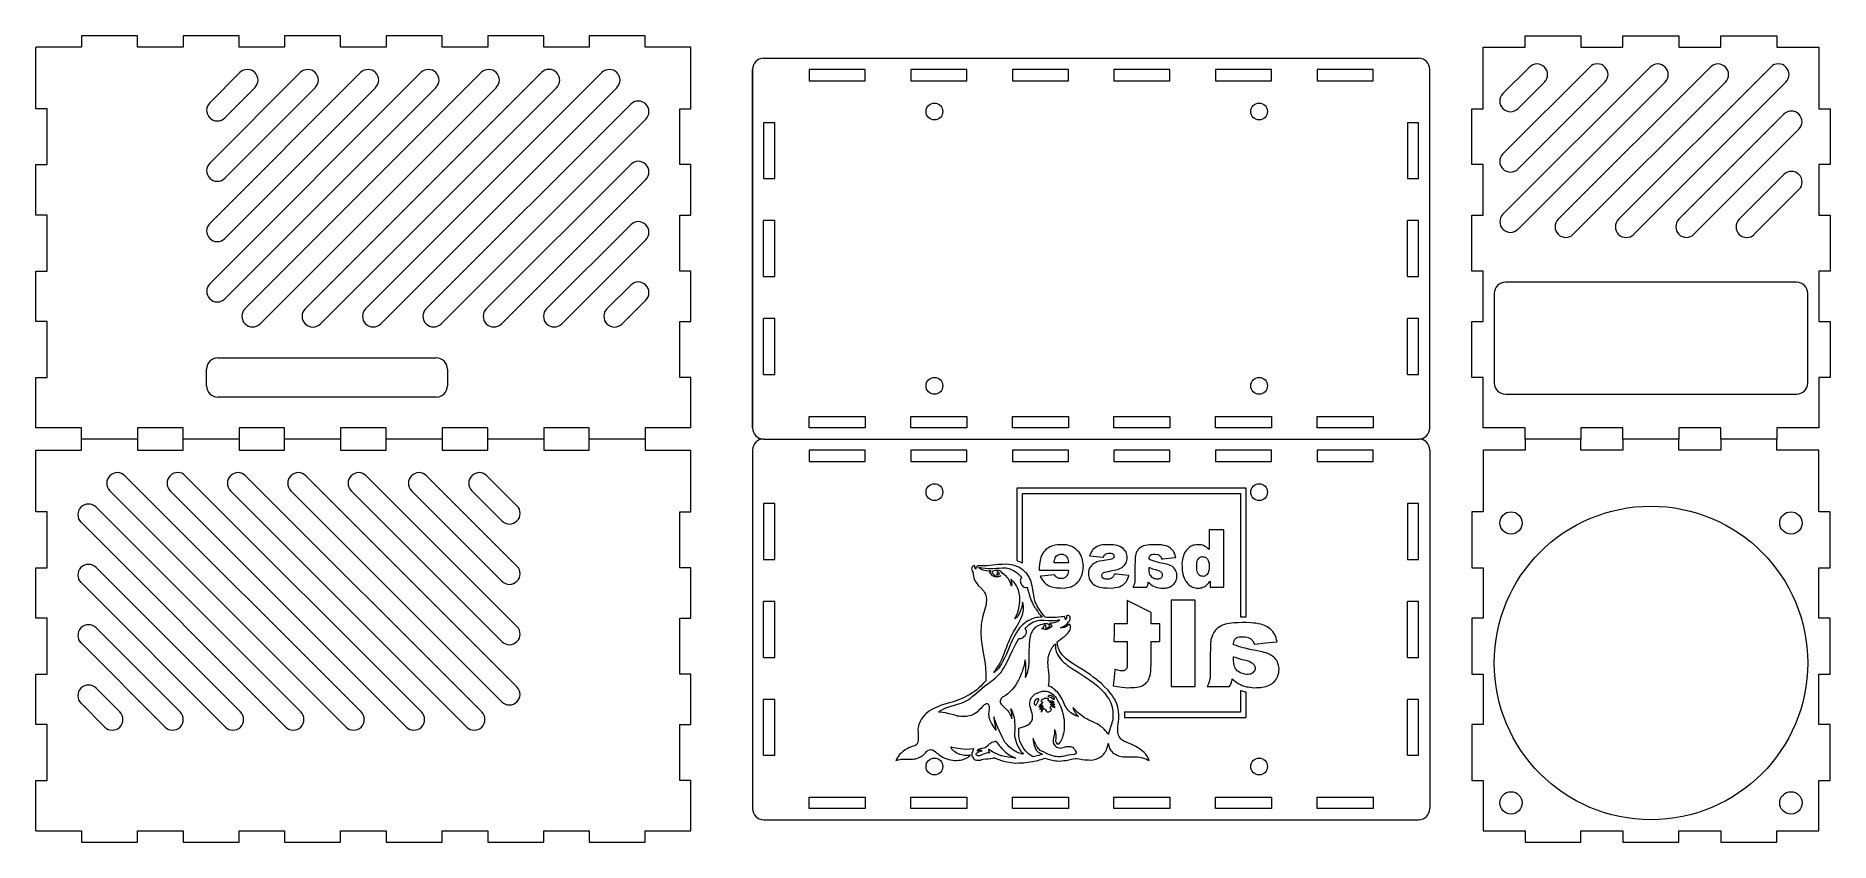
# Model space of a CAD drawing. Header units: millimetres. Extents: x 1 to 322, y 8 to 152.
import ezdxf

# ---------------------------------------------------------------- set-up
doc = ezdxf.new("R2010")
doc.units = ezdxf.units.MM
doc.layers.get('0').update_dxf_attribs({"lineweight": 25, "true_color": 0xffffff})

msp = doc.modelspace()

# ---------------------------------------------------------------- linework, layer by layer
at = {"lineweight": 0}
for p, q in [((19.64, 152), (9.64, 152)), ((9.64, 152), (9.64, 150)), ((19.64, 150), (19.64, 152)), ((37.79, 152), (27.79, 152)), ((27.79, 152), (27.79, 150)), ((37.79, 150), (37.79, 152)), ((55.93, 152), (45.93, 152)), ((45.93, 152), (45.93, 150)), ((55.93, 150), (55.93, 152)), ((74.07, 152), (64.07, 152)), ((64.07, 152), (64.07, 150)), ((74.07, 150), (74.07, 152)), ((92.21, 152), (82.21, 152)), ((82.21, 152), (82.21, 150)), ((92.21, 150), (92.21, 152)), ((110.36, 152), (100.36, 152)), ((100.36, 152), (100.36, 150)), ((110.36, 150), (110.36, 152)), ((267.5, 150), (267.5, 152)), ((267.5, 152), (277.5, 152)), ((277.5, 152), (277.5, 150)), ((285, 150), (285, 152)), ((285, 152), (295, 152)), ((295, 152), (295, 150)), ((302.5, 150), (302.5, 152)), ((302.5, 152), (312.5, 152)), ((312.5, 152), (312.5, 150)), ((1.5, 139), (1.5, 150)), ((9.64, 150), (1.5, 150)), ((27.79, 150), (19.64, 150)), ((45.93, 150), (37.79, 150)), ((64.07, 150), (55.93, 150)), ((82.21, 150), (74.07, 150)), ((100.36, 150), (92.21, 150)), ((118.5, 150), (110.36, 150)), ((118.5, 139), (118.5, 150)), ((131.5, 148), (248.5, 148)), ((260, 139), (260, 150)), ((260, 150), (267.5, 150)), ((277.5, 150), (285, 150)), ((295, 150), (302.5, 150)), ((312.5, 150), (320, 150)), ((320, 150), (320, 139)), ((32.56, 140.06), (37.94, 145.44)), ((32.56, 107.74), (70.26, 145.44)), ((32.56, 118.51), (59.49, 145.44)), ((32.56, 129.29), (48.71, 145.44)), ((38.85, 103.25), (81.04, 145.44)), ((49.63, 103.25), (91.82, 145.44)), ((60.4, 103.25), (102.59, 145.44)), ((149.64, 146), (139.64, 146)), ((139.64, 146), (139.64, 144)), ((149.64, 144), (149.64, 146)), ((167.79, 146), (157.79, 146)), ((157.79, 146), (157.79, 144)), ((167.79, 144), (167.79, 146)), ((185.93, 146), (175.93, 146)), ((175.93, 146), (175.93, 144)), ((185.93, 144), (185.93, 146)), ((204.07, 146), (194.07, 146)), ((194.07, 146), (194.07, 144)), ((204.07, 144), (204.07, 146)), ((222.21, 146), (212.21, 146)), ((212.21, 146), (212.21, 144)), ((222.21, 144), (222.21, 146)), ((240.36, 146), (230.36, 146)), ((230.36, 146), (230.36, 144)), ((240.36, 144), (240.36, 146)), ((250.5, 82), (250.5, 146)), ((263.56, 120.15), (289.85, 146.44)), ((263.56, 130.93), (279.07, 146.44)), ((263.56, 141.7), (268.3, 146.44)), ((273.44, 119.25), (300.63, 146.44)), ((284.21, 119.25), (311.4, 146.44)), ((35.25, 137.37), (40.63, 142.75)), ((35.25, 105.04), (72.96, 142.75)), ((35.25, 115.82), (62.18, 142.75)), ((35.25, 126.59), (51.41, 142.75)), ((41.54, 100.56), (83.73, 142.75)), ((52.32, 100.56), (94.51, 142.75)), ((63.1, 100.56), (105.29, 142.75)), ((139.64, 144), (149.64, 144)), ((157.79, 144), (167.79, 144)), ((175.93, 144), (185.93, 144)), ((194.07, 144), (204.07, 144)), ((212.21, 144), (222.21, 144)), ((230.36, 144), (240.36, 144)), ((266.25, 117.46), (292.54, 143.75)), ((266.25, 128.23), (281.77, 143.75)), ((266.25, 139.01), (270.99, 143.75)), ((276.13, 116.56), (303.32, 143.75)), ((286.91, 116.56), (314.1, 143.75)), ((3.5, 139), (1.5, 139)), ((3.5, 129), (3.5, 139)), ((71.18, 103.25), (107.75, 139.82)), ((116.5, 129), (116.5, 139)), ((116.5, 139), (118.5, 139)), ((258, 129), (258, 139)), ((258, 139), (260, 139)), ((294.99, 119.25), (313.75, 138.01)), ((320, 139), (322, 139)), ((322, 139), (322, 129)), ((73.87, 100.56), (110.44, 137.13)), ((133.5, 136.5), (131.5, 136.5)), ((131.5, 136.5), (131.5, 126.5)), ((133.5, 126.5), (133.5, 136.5)), ((248.5, 136.5), (246.5, 136.5)), ((246.5, 136.5), (246.5, 126.5)), ((248.5, 126.5), (248.5, 136.5)), ((297.68, 116.56), (316.44, 135.32)), ((1.5, 120), (1.5, 129)), ((1.5, 129), (3.5, 129)), ((81.96, 103.25), (107.75, 129.04)), ((118.5, 129), (116.5, 129)), ((118.5, 120), (118.5, 129)), ((260, 129), (258, 129)), ((260, 120), (260, 129)), ((322, 129), (320, 129)), ((320, 129), (320, 120)), ((84.65, 100.56), (110.44, 126.35)), ((131.5, 126.5), (133.5, 126.5)), ((246.5, 126.5), (248.5, 126.5)), ((305.76, 119.25), (313.75, 127.24)), ((308.46, 116.56), (316.44, 124.54)), ((3.5, 120), (1.5, 120)), ((3.5, 110), (3.5, 120)), ((116.5, 110), (116.5, 120)), ((116.5, 120), (118.5, 120)), ((133.5, 119), (131.5, 119)), ((131.5, 109), (131.5, 119)), ((133.5, 109), (133.5, 119)), ((248.5, 119), (246.5, 119)), ((246.5, 109), (246.5, 119)), ((248.5, 109), (248.5, 119)), ((258, 110), (258, 120)), ((258, 120), (260, 120)), ((320, 120), (322, 120)), ((322, 120), (322, 110)), ((92.73, 103.25), (107.75, 118.27)), ((95.43, 100.56), (110.44, 115.57)), ((1.5, 101), (1.5, 110)), ((1.5, 110), (3.5, 110)), ((118.5, 110), (116.5, 110)), ((118.5, 101), (118.5, 110)), ((131.5, 109), (133.5, 109)), ((246.5, 109), (248.5, 109)), ((260, 110), (258, 110)), ((260, 101), (260, 110)), ((322, 110), (320, 110)), ((320, 110), (320, 101)), ((103.51, 103.25), (107.75, 107.49)), ((262, 106), (262, 90)), ((316, 108), (264, 108)), ((318, 90), (318, 106)), ((106.2, 100.56), (110.44, 104.8)), ((3.5, 101), (1.5, 101)), ((3.5, 91), (3.5, 101)), ((116.5, 91), (116.5, 101)), ((116.5, 101), (118.5, 101)), ((133.5, 101.5), (131.5, 101.5)), ((131.5, 91.5), (131.5, 101.5)), ((133.5, 91.5), (133.5, 101.5)), ((248.5, 101.5), (246.5, 101.5)), ((246.5, 91.5), (246.5, 101.5)), ((248.5, 91.5), (248.5, 101.5)), ((258, 91), (258, 101)), ((258, 101), (260, 101)), ((320, 101), (322, 101)), ((322, 101), (322, 91)), ((34, 94.5), (73, 94.5)), ((1.5, 82), (1.5, 91)), ((1.5, 91), (3.5, 91)), ((32, 89.5), (32, 92.5)), ((75, 92.5), (75, 89.5)), ((118.5, 91), (116.5, 91)), ((118.5, 82), (118.5, 91)), ((131.5, 91.5), (133.5, 91.5)), ((246.5, 91.5), (248.5, 91.5)), ((260, 91), (258, 91)), ((260, 82), (260, 91)), ((322, 91), (320, 91)), ((320, 91), (320, 82)), ((73, 87.5), (34, 87.5)), ((264, 88), (316, 88)), ((139.64, 82), (139.64, 84)), ((139.64, 84), (149.64, 84)), ((149.64, 84), (149.64, 82)), ((157.79, 82), (157.79, 84)), ((157.79, 84), (167.79, 84)), ((167.79, 84), (167.79, 82)), ((175.93, 82), (175.93, 84)), ((175.93, 84), (185.93, 84)), ((185.93, 84), (185.93, 82)), ((194.07, 82), (194.07, 84)), ((194.07, 84), (204.07, 84)), ((204.07, 84), (204.07, 82)), ((212.21, 82), (212.21, 84)), ((212.21, 84), (222.21, 84)), ((222.21, 84), (222.21, 82)), ((230.36, 82), (230.36, 84)), ((230.36, 84), (240.36, 84)), ((240.36, 84), (240.36, 82)), ((9.64, 82), (1.5, 82)), ((9.64, 80), (9.64, 82)), ((27.79, 82), (19.64, 82)), ((19.64, 82), (19.64, 80)), ((27.79, 80), (27.79, 82)), ((45.93, 82), (37.79, 82)), ((37.79, 82), (37.79, 80)), ((45.93, 80), (45.93, 82)), ((64.07, 82), (55.93, 82)), ((55.93, 82), (55.93, 80)), ((64.07, 80), (64.07, 82)), ((82.21, 82), (74.07, 82)), ((74.07, 82), (74.07, 80)), ((82.21, 80), (82.21, 82)), ((100.36, 82), (92.21, 82)), ((92.21, 82), (92.21, 80)), ((100.36, 80), (100.36, 82)), ((118.5, 82), (110.36, 82)), ((110.36, 82), (110.36, 80)), ((149.64, 82), (139.64, 82)), ((167.79, 82), (157.79, 82)), ((185.93, 82), (175.93, 82)), ((204.07, 82), (194.07, 82)), ((222.21, 82), (212.21, 82)), ((240.36, 82), (230.36, 82)), ((267.5, 82), (260, 82)), ((267.5, 80), (267.5, 82)), ((285, 82), (277.5, 82)), ((277.5, 82), (277.5, 80)), ((285, 80), (285, 82)), ((302.5, 82), (295, 82)), ((295, 82), (295, 80)), ((302.5, 80), (302.5, 82)), ((320, 82), (312.5, 82)), ((312.5, 82), (312.5, 80)), ((1.5, 67), (1.5, 78)), ((1.5, 78), (9.64, 78)), ((9.64, 78), (9.64, 80)), ((19.64, 80), (9.64, 80)), ((19.64, 80), (19.64, 78)), ((19.64, 78), (27.79, 78)), ((27.79, 78), (27.79, 80)), ((37.79, 80), (27.79, 80)), ((37.79, 80), (37.79, 78)), ((37.79, 78), (45.93, 78)), ((45.93, 78), (45.93, 80)), ((55.93, 80), (45.93, 80)), ((55.93, 80), (55.93, 78)), ((55.93, 78), (64.07, 78)), ((74.07, 80), (64.07, 80)), ((64.07, 78), (64.07, 80)), ((74.07, 80), (74.07, 78)), ((74.07, 78), (82.21, 78)), ((92.21, 80), (82.21, 80)), ((82.21, 78), (82.21, 80)), ((92.21, 80), (92.21, 78)), ((92.21, 78), (100.36, 78)), ((110.36, 80), (100.36, 80)), ((100.36, 78), (100.36, 80)), ((110.36, 80), (110.36, 78)), ((110.36, 78), (118.5, 78)), ((118.5, 67), (118.5, 78)), ((129.5, 78), (129.5, 14)), ((131.5, 80), (248.5, 80)), ((149.64, 78), (139.64, 78)), ((139.64, 78), (139.64, 76)), ((149.64, 76), (149.64, 78)), ((167.79, 78), (157.79, 78)), ((157.79, 78), (157.79, 76)), ((167.79, 76), (167.79, 78)), ((185.93, 78), (175.93, 78)), ((175.93, 78), (175.93, 76)), ((185.93, 76), (185.93, 78)), ((204.07, 78), (194.07, 78)), ((194.07, 78), (194.07, 76)), ((204.07, 76), (204.07, 78)), ((222.21, 78), (212.21, 78)), ((212.21, 78), (212.21, 76)), ((222.21, 76), (222.21, 78)), ((240.36, 78), (230.36, 78)), ((230.36, 78), (230.36, 76)), ((240.36, 76), (240.36, 78)), ((250.5, 78), (250.5, 14)), ((260, 78), (260, 67)), ((267.5, 78), (260, 78)), ((277.5, 80), (267.5, 80)), ((267.5, 80), (267.5, 78)), ((277.5, 78), (277.5, 80)), ((285, 78), (277.5, 78)), ((295, 80), (285, 80)), ((285, 80), (285, 78)), ((295, 78), (295, 80)), ((302.5, 78), (295, 78)), ((312.5, 80), (302.5, 80)), ((302.5, 80), (302.5, 78)), ((312.5, 78), (312.5, 80)), ((320, 78), (312.5, 78)), ((320, 67), (320, 78)), ((139.64, 76), (149.64, 76)), ((157.79, 76), (167.79, 76)), ((175.93, 76), (185.93, 76)), ((194.07, 76), (204.07, 76)), ((212.21, 76), (222.21, 76)), ((230.36, 76), (240.36, 76)), ((56.9, 28.56), (14.71, 70.75)), ((59.6, 31.25), (17.41, 73.44)), ((67.68, 28.56), (25.49, 70.75)), ((70.37, 31.25), (28.18, 73.44)), ((78.46, 28.56), (36.27, 70.75)), ((81.15, 31.25), (38.96, 73.44)), ((84.75, 33.04), (47.04, 70.75)), ((87.44, 35.74), (49.74, 73.44)), ((84.75, 43.82), (57.82, 70.75)), ((87.44, 46.51), (60.51, 73.44)), ((84.75, 54.59), (68.59, 70.75)), ((87.44, 57.29), (71.29, 73.44)), ((84.75, 65.37), (79.37, 70.75)), ((87.44, 68.06), (82.06, 73.44)), ((48.82, 31.25), (12.25, 67.82)), ((133.5, 68.5), (131.5, 68.5)), ((131.5, 68.5), (131.5, 58.5)), ((133.5, 58.5), (133.5, 68.5)), ((248.5, 68.5), (246.5, 68.5)), ((246.5, 68.5), (246.5, 58.5)), ((248.5, 58.5), (248.5, 68.5)), ((3.5, 67), (1.5, 67)), ((3.5, 57), (3.5, 67)), ((46.13, 28.56), (9.56, 65.13)), ((116.5, 57), (116.5, 67)), ((116.5, 67), (118.5, 67)), ((260, 67), (258, 67)), ((258, 67), (258, 57)), ((322, 67), (320, 67)), ((322, 57), (322, 67)), ((131.5, 58.5), (133.5, 58.5)), ((246.5, 58.5), (248.5, 58.5)), ((1.5, 48), (1.5, 57)), ((1.5, 57), (3.5, 57)), ((38.04, 31.25), (12.25, 57.04)), ((118.5, 57), (116.5, 57)), ((118.5, 48), (118.5, 57)), ((258, 57), (260, 57)), ((260, 57), (260, 48)), ((320, 48), (320, 57)), ((320, 57), (322, 57)), ((35.35, 28.56), (9.56, 54.35)), ((133.5, 51), (131.5, 51)), ((131.5, 41), (131.5, 51)), ((133.5, 41), (133.5, 51)), ((248.5, 51), (246.5, 51)), ((246.5, 41), (246.5, 51)), ((248.5, 41), (248.5, 51)), ((3.5, 48), (1.5, 48)), ((3.5, 38), (3.5, 48)), ((27.27, 31.25), (12.25, 46.27)), ((116.5, 38), (116.5, 48)), ((116.5, 48), (118.5, 48)), ((260, 48), (258, 48)), ((258, 48), (258, 38)), ((322, 48), (320, 48)), ((322, 38), (322, 48)), ((24.57, 28.56), (9.56, 43.57)), ((131.5, 41), (133.5, 41)), ((246.5, 41), (248.5, 41)), ((1.5, 29), (1.5, 38)), ((1.5, 38), (3.5, 38)), ((16.49, 31.25), (12.25, 35.49)), ((118.5, 38), (116.5, 38)), ((118.5, 29), (118.5, 38)), ((258, 38), (260, 38)), ((260, 38), (260, 29)), ((320, 29), (320, 38)), ((320, 38), (322, 38)), ((13.8, 28.56), (9.56, 32.8)), ((133.5, 33.5), (131.5, 33.5)), ((131.5, 23.5), (131.5, 33.5)), ((133.5, 23.5), (133.5, 33.5)), ((248.5, 33.5), (246.5, 33.5)), ((246.5, 23.5), (246.5, 33.5)), ((248.5, 23.5), (248.5, 33.5)), ((3.5, 29), (1.5, 29)), ((3.5, 19), (3.5, 29)), ((116.5, 19), (116.5, 29)), ((116.5, 29), (118.5, 29)), ((260, 29), (258, 29)), ((258, 29), (258, 19)), ((322, 29), (320, 29)), ((322, 19), (322, 29)), ((131.5, 23.5), (133.5, 23.5)), ((246.5, 23.5), (248.5, 23.5)), ((1.5, 10), (1.5, 19)), ((1.5, 19), (3.5, 19)), ((118.5, 19), (116.5, 19)), ((118.5, 10), (118.5, 19)), ((258, 19), (260, 19)), ((260, 19), (260, 10)), ((320, 10), (320, 19)), ((320, 19), (322, 19)), ((139.64, 14), (139.64, 16)), ((139.64, 16), (149.64, 16)), ((149.64, 14), (139.64, 14)), ((149.64, 16), (149.64, 14)), ((157.79, 14), (157.79, 16)), ((157.79, 16), (167.79, 16)), ((167.79, 14), (157.79, 14)), ((167.79, 16), (167.79, 14)), ((175.93, 14), (175.93, 16)), ((175.93, 16), (185.93, 16)), ((185.93, 14), (175.93, 14)), ((185.93, 16), (185.93, 14)), ((194.07, 14), (194.07, 16)), ((194.07, 16), (204.07, 16)), ((204.07, 14), (194.07, 14)), ((204.07, 16), (204.07, 14)), ((212.21, 14), (212.21, 16)), ((212.21, 16), (222.21, 16)), ((222.21, 14), (212.21, 14)), ((222.21, 16), (222.21, 14)), ((230.36, 14), (230.36, 16)), ((230.36, 16), (240.36, 16)), ((240.36, 14), (230.36, 14)), ((240.36, 16), (240.36, 14)), ((1.5, 10), (9.64, 10)), ((9.64, 10), (9.64, 8)), ((19.64, 8), (19.64, 10)), ((19.64, 10), (27.79, 10)), ((27.79, 10), (27.79, 8)), ((37.79, 8), (37.79, 10)), ((37.79, 10), (45.93, 10)), ((45.93, 10), (45.93, 8)), ((55.93, 8), (55.93, 10)), ((55.93, 10), (64.07, 10)), ((64.07, 10), (64.07, 8)), ((74.07, 8), (74.07, 10)), ((74.07, 10), (82.21, 10)), ((82.21, 10), (82.21, 8)), ((92.21, 8), (92.21, 10)), ((92.21, 10), (100.36, 10)), ((100.36, 10), (100.36, 8)), ((110.36, 8), (110.36, 10)), ((110.36, 10), (118.5, 10)), ((131.5, 12), (248.5, 12)), ((260, 10), (267.5, 10)), ((267.5, 10), (267.5, 8)), ((277.5, 8), (277.5, 10)), ((277.5, 10), (285, 10)), ((285, 10), (285, 8)), ((295, 8), (295, 10)), ((295, 10), (302.5, 10)), ((302.5, 10), (302.5, 8)), ((312.5, 8), (312.5, 10)), ((312.5, 10), (320, 10)), ((9.64, 8), (19.64, 8)), ((27.79, 8), (37.79, 8)), ((45.93, 8), (55.93, 8)), ((64.07, 8), (74.07, 8)), ((82.21, 8), (92.21, 8)), ((100.36, 8), (110.36, 8)), ((267.5, 8), (277.5, 8)), ((285, 8), (295, 8)), ((302.5, 8), (312.5, 8))]:
    msp.add_line(p, q, dxfattribs=at)
msp.add_line((129.5, 146), (129.5, 82))
at = {"color": 3, "lineweight": 0, "true_color": 0x00ff00, "flags": 128}
for points in [[(217.7, 59.72), (217.7, 71.24), (197.22, 71.24), (176.73, 71.24), (176.73, 64.76), (176.73, 58.28), (176.95, 58.2), (177.16, 58.12), (177.42, 58), (177.67, 57.88), (177.7, 57.87), (177.73, 57.85), (177.73, 64.05), (177.73, 70.25), (197.22, 70.25), (216.7, 70.25), (216.7, 59.23), (216.7, 48.21), (217.2, 48.21), (217.7, 48.21), (217.7, 59.72)], [(185.48, 53.41), (185.75, 53.45), (186.09, 53.53), (186.44, 53.61), (186.74, 53.77), (187.05, 53.92), (187.27, 54.11), (187.5, 54.29), (187.64, 54.46), (187.78, 54.63), (187.91, 54.83), (188.05, 55.04), (188.17, 55.28), (188.29, 55.52), (188.38, 55.8), (188.47, 56.09), (188.52, 56.38), (188.57, 56.68), (188.59, 56.99), (188.61, 57.3), (188.58, 57.69), (188.54, 58.08), (188.47, 58.36), (188.4, 58.64), (188.3, 58.91), (188.2, 59.18), (188.02, 59.47), (187.84, 59.76), (187.57, 60.05), (187.29, 60.34), (186.98, 60.54), (186.67, 60.74), (186.41, 60.84), (186.14, 60.94), (185.86, 61.01), (185.58, 61.08), (184.93, 61.1), (184.27, 61.12), (183.93, 61.08), (183.59, 61.04), (183.33, 60.97), (183.07, 60.91), (182.83, 60.82), (182.6, 60.72), (182.37, 60.59), (182.14, 60.45), (181.92, 60.25), (181.7, 60.05), (181.53, 59.82), (181.35, 59.58), (181.22, 59.31), (181.08, 59.04), (181.01, 58.82), (180.94, 58.6), (180.87, 58.29), (180.81, 57.98), (180.77, 57.59), (180.74, 57.19), (180.74, 56.88), (180.74, 56.56), (183.34, 56.56), (185.94, 56.56), (185.94, 56.47), (185.94, 56.37), (185.89, 56.15), (185.84, 55.94), (185.75, 55.76), (185.67, 55.58), (185.5, 55.41), (185.34, 55.25), (185.15, 55.16), (184.96, 55.07), (184.62, 55.07), (184.28, 55.07), (184.05, 55.18), (183.82, 55.3), (183.63, 55.51), (183.44, 55.72), (182.28, 55.61), (181.13, 55.49), (181.02, 55.48), (180.9, 55.46), (180.93, 55.4), (180.95, 55.34), (181.12, 55.06), (181.3, 54.77), (181.61, 54.45), (181.91, 54.12), (182.1, 53.99), (182.29, 53.87), (182.47, 53.78), (182.64, 53.69), (182.92, 53.6), (183.21, 53.51), (183.52, 53.46), (183.83, 53.41), (184.52, 53.39), (185.2, 53.38), (185.48, 53.41), (185.48, 53.41)], [(194, 53.41), (194.31, 53.45), (194.68, 53.53), (195.05, 53.62), (195.38, 53.77), (195.71, 53.93), (195.98, 54.21), (196.26, 54.49), (196.39, 54.71), (196.52, 54.93), (196.62, 55.25), (196.72, 55.58), (196.71, 55.59), (196.69, 55.61), (195.57, 55.72), (194.44, 55.84), (194.3, 55.85), (194.16, 55.87), (194.04, 55.62), (193.92, 55.37), (193.75, 55.22), (193.58, 55.06), (193.4, 55), (193.22, 54.95), (192.92, 54.95), (192.62, 54.95), (192.46, 55), (192.3, 55.05), (192.17, 55.14), (192.03, 55.23), (191.96, 55.38), (191.89, 55.52), (191.89, 55.63), (191.89, 55.74), (191.95, 55.86), (192.01, 55.98), (192.13, 56.07), (192.26, 56.15), (192.67, 56.25), (193.07, 56.35), (193.75, 56.49), (194.43, 56.63), (194.73, 56.72), (195.02, 56.8), (195.27, 56.92), (195.52, 57.04), (195.74, 57.25), (195.96, 57.45), (196.1, 57.67), (196.23, 57.88), (196.3, 58.07), (196.37, 58.27), (196.41, 58.53), (196.44, 58.8), (196.41, 59.07), (196.38, 59.34), (196.31, 59.56), (196.24, 59.77), (196.11, 59.97), (195.98, 60.17), (195.76, 60.38), (195.53, 60.58), (195.26, 60.73), (194.98, 60.87), (194.67, 60.95), (194.35, 61.04), (194.01, 61.08), (193.66, 61.12), (192.84, 61.1), (192.01, 61.08), (191.69, 61.01), (191.36, 60.94), (191.06, 60.79), (190.75, 60.64), (190.54, 60.44), (190.32, 60.25), (190.16, 60.01), (190, 59.77), (189.87, 59.46), (189.73, 59.16), (189.74, 59.15), (189.75, 59.14), (190.95, 59.01), (192.15, 58.88), (192.17, 58.89), (192.2, 58.89), (192.27, 59.06), (192.35, 59.23), (192.5, 59.36), (192.64, 59.49), (192.83, 59.55), (193.01, 59.61), (193.27, 59.61), (193.53, 59.61), (193.67, 59.57), (193.81, 59.53), (193.92, 59.42), (194.04, 59.31), (194.08, 59.18), (194.12, 59.04), (194.08, 58.91), (194.05, 58.79), (193.94, 58.7), (193.84, 58.61), (193.62, 58.55), (193.4, 58.48), (192.67, 58.37), (191.94, 58.26), (191.49, 58.15), (191.04, 58.04), (190.75, 57.9), (190.47, 57.76), (190.26, 57.59), (190.05, 57.42), (189.88, 57.16), (189.71, 56.9), (189.61, 56.62), (189.52, 56.34), (189.52, 55.98), (189.52, 55.62), (189.58, 55.4), (189.63, 55.17), (189.79, 54.85), (189.95, 54.53), (190.21, 54.27), (190.47, 54.01), (190.74, 53.86), (191.01, 53.71), (191.29, 53.61), (191.57, 53.52), (191.89, 53.46), (192.22, 53.4), (192.95, 53.39), (193.69, 53.38), (194, 53.41)], [(203.41, 53.41), (203.61, 53.44), (203.8, 53.5), (203.99, 53.55), (204.21, 53.67), (204.44, 53.79), (204.61, 53.94), (204.79, 54.09), (204.94, 54.32), (205.1, 54.56), (205.19, 54.83), (205.29, 55.1), (205.29, 55.5), (205.29, 55.89), (205.23, 56.11), (205.17, 56.34), (205.06, 56.56), (204.96, 56.78), (204.74, 56.99), (204.52, 57.21), (204.21, 57.36), (203.89, 57.51), (203.51, 57.62), (203.14, 57.72), (202.28, 57.91), (201.42, 58.11), (201.07, 58.22), (200.72, 58.34), (200.53, 58.42), (200.34, 58.51), (200.36, 58.67), (200.39, 58.84), (200.42, 58.97), (200.46, 59.11), (200.58, 59.23), (200.71, 59.36), (200.91, 59.4), (201.12, 59.44), (201.42, 59.42), (201.73, 59.4), (201.91, 59.35), (202.08, 59.3), (202.22, 59.2), (202.36, 59.09), (202.49, 58.82), (202.62, 58.55), (202.69, 58.56), (202.76, 58.58), (203.85, 58.7), (204.95, 58.82), (205.02, 58.84), (205.1, 58.85), (205.01, 59.17), (204.93, 59.49), (204.79, 59.77), (204.65, 60.05), (204.42, 60.28), (204.19, 60.51), (204, 60.63), (203.81, 60.74), (203.59, 60.83), (203.38, 60.92), (202.98, 61), (202.59, 61.08), (201.72, 61.1), (200.86, 61.12), (200.42, 61.08), (199.99, 61.04), (199.68, 60.97), (199.38, 60.91), (199.09, 60.77), (198.81, 60.63), (198.58, 60.42), (198.36, 60.21), (198.25, 60.02), (198.13, 59.83), (198.06, 59.64), (197.99, 59.45), (197.91, 59.18), (197.84, 58.9), (197.81, 56.66), (197.79, 54.42), (197.73, 54.22), (197.68, 54.01), (197.59, 53.8), (197.51, 53.58), (197.51, 53.56), (197.51, 53.55), (198.72, 53.55), (199.94, 53.55), (200.03, 53.74), (200.11, 53.94), (200.16, 54.16), (200.21, 54.39), (200.21, 54.42), (200.21, 54.45), (200.44, 54.23), (200.67, 54.02), (200.91, 53.86), (201.14, 53.71), (201.46, 53.6), (201.78, 53.48), (202.13, 53.43), (202.49, 53.38), (202.85, 53.38), (203.2, 53.38), (203.41, 53.41)], [(209.54, 53.41), (209.72, 53.44), (209.94, 53.53), (210.17, 53.61), (210.36, 53.72), (210.55, 53.84), (210.78, 54.08), (211.01, 54.32), (211.13, 54.47), (211.26, 54.63), (211.26, 54.09), (211.26, 53.55), (212.48, 53.55), (213.69, 53.55), (213.69, 58.66), (213.69, 63.78), (212.38, 63.78), (211.06, 63.78), (211.06, 62.01), (211.06, 60.25), (210.82, 60.47), (210.58, 60.69), (210.33, 60.82), (210.09, 60.95), (209.88, 61.02), (209.67, 61.08), (209.21, 61.1), (208.74, 61.12), (208.48, 61.06), (208.23, 61.01), (207.98, 60.89), (207.74, 60.77), (207.58, 60.66), (207.42, 60.55), (207.22, 60.35), (207.02, 60.15), (206.85, 59.9), (206.69, 59.64), (206.58, 59.38), (206.47, 59.11), (206.39, 58.8), (206.31, 58.49), (206.27, 58.13), (206.22, 57.78), (206.24, 57.14), (206.26, 56.51), (206.31, 56.22), (206.37, 55.93), (206.46, 55.62), (206.55, 55.31), (206.69, 55), (206.84, 54.68), (206.95, 54.52), (207.07, 54.35), (207.27, 54.14), (207.47, 53.93), (207.68, 53.79), (207.9, 53.65), (208.11, 53.56), (208.33, 53.47), (208.59, 53.43), (208.84, 53.38), (209.1, 53.38), (209.36, 53.38), (209.54, 53.41)], [(183.42, 58.12), (183.44, 58.34), (183.51, 58.56), (183.58, 58.78), (183.69, 58.94), (183.8, 59.11), (183.95, 59.22), (184.1, 59.33), (184.29, 59.39), (184.48, 59.44), (184.74, 59.43), (185, 59.41), (185.17, 59.32), (185.34, 59.24), (185.51, 59.06), (185.67, 58.88), (185.75, 58.7), (185.84, 58.52), (185.89, 58.28), (185.94, 58.05), (185.94, 57.97), (185.94, 57.89), (184.67, 57.89), (183.4, 57.89), (183.42, 58.12)], [(209.48, 55.58), (209.32, 55.67), (209.22, 55.79), (209.11, 55.91), (209.04, 56.04), (208.98, 56.17), (208.91, 56.39), (208.85, 56.61), (208.85, 57.26), (208.85, 57.91), (208.93, 58.15), (209, 58.39), (209.11, 58.55), (209.21, 58.71), (209.33, 58.8), (209.45, 58.89), (209.58, 58.94), (209.71, 59), (209.96, 58.98), (210.22, 58.97), (210.37, 58.89), (210.51, 58.82), (210.65, 58.67), (210.8, 58.53), (210.89, 58.32), (210.98, 58.12), (211.02, 57.93), (211.06, 57.74), (211.08, 57.48), (211.1, 57.23), (211.06, 56.88), (211.03, 56.54), (210.96, 56.31), (210.89, 56.09), (210.77, 55.92), (210.66, 55.76), (210.5, 55.65), (210.33, 55.53), (210.22, 55.5), (210.12, 55.47), (209.87, 55.48), (209.63, 55.49), (209.48, 55.58)], [(177.95, 22.17), (178.29, 22.2), (178.7, 22.25), (179.11, 22.31), (179.61, 22.41), (180.1, 22.51), (180.43, 22.6), (180.75, 22.68), (181.26, 22.84), (181.76, 23), (182.17, 22.87), (182.57, 22.75), (182.81, 22.68), (183.05, 22.62), (183.34, 22.56), (183.63, 22.51), (183.95, 22.49), (184.28, 22.47), (184.71, 22.51), (185.13, 22.55), (185.44, 22.6), (185.75, 22.65), (186.47, 22.79), (187.19, 22.93), (187.53, 22.91), (187.87, 22.89), (188.39, 22.78), (188.9, 22.67), (189.5, 22.67), (190.1, 22.66), (190.35, 22.71), (190.61, 22.76), (190.88, 22.84), (191.16, 22.93), (191.36, 23.03), (191.57, 23.13), (191.78, 23.28), (191.99, 23.43), (192.19, 23.65), (192.39, 23.87), (192.53, 24.1), (192.66, 24.33), (192.76, 24.56), (192.86, 24.78), (192.94, 25.1), (193.02, 25.42), (193.02, 25.53), (193.03, 25.64), (193.05, 25.59), (193.08, 25.54), (193.11, 25.35), (193.13, 25.17), (193.21, 24.95), (193.29, 24.74), (193.42, 24.54), (193.54, 24.35), (193.72, 24.16), (193.9, 23.97), (194.08, 23.84), (194.27, 23.72), (194.46, 23.62), (194.65, 23.52), (194.89, 23.44), (195.13, 23.36), (195.42, 23.31), (195.71, 23.25), (196.99, 23.25), (198.28, 23.24), (198.62, 23.18), (198.96, 23.12), (199.37, 22.98), (199.77, 22.85), (200.06, 22.71), (200.36, 22.58), (200.37, 22.59), (200.39, 22.6), (200.25, 22.89), (200.1, 23.17), (199.93, 23.42), (199.75, 23.68), (199.46, 23.98), (199.16, 24.27), (198.89, 24.48), (198.61, 24.69), (198.3, 24.88), (197.99, 25.07), (197.64, 25.25), (197.28, 25.43), (196.57, 25.73), (195.85, 26.03), (195.67, 26.16), (195.48, 26.28), (195.31, 26.47), (195.14, 26.66), (195.03, 26.89), (194.91, 27.12), (194.85, 27.34), (194.79, 27.56), (194.79, 28.17), (194.79, 28.79), (194.87, 29.42), (194.95, 30.05), (194.93, 30.72), (194.91, 31.39), (194.84, 31.76), (194.76, 32.13), (194.65, 32.49), (194.53, 32.85), (194.37, 33.18), (194.22, 33.51), (193.96, 33.9), (193.69, 34.3), (193.35, 34.72), (193.01, 35.15), (192.41, 35.75), (191.81, 36.36), (191.39, 36.71), (190.96, 37.06), (190.39, 37.49), (189.82, 37.92), (189.24, 38.3), (188.66, 38.69), (187.91, 39.14), (187.15, 39.6), (186.81, 39.82), (186.47, 40.04), (186.01, 40.38), (185.55, 40.73), (185.18, 41.09), (184.82, 41.45), (184.59, 41.79), (184.37, 42.14), (184.27, 42.36), (184.17, 42.58), (184.09, 42.82), (184.02, 43.05), (183.99, 43.37), (183.95, 43.69), (183.97, 43.76), (183.99, 43.82), (184.32, 44.05), (184.64, 44.28), (184.96, 44.52), (185.27, 44.77), (185.56, 45.04), (185.84, 45.32), (186, 45.53), (186.15, 45.75), (186.23, 45.94), (186.31, 46.14), (186.31, 46.34), (186.31, 46.55), (186.23, 46.73), (186.15, 46.91), (185.88, 46.72), (185.6, 46.53), (185.42, 46.45), (185.23, 46.36), (185.02, 46.31), (184.82, 46.26), (184.67, 46.26), (184.52, 46.26), (184.89, 46.46), (185.26, 46.65), (185.51, 46.85), (185.77, 47.06), (185.97, 47.32), (186.17, 47.59), (186.21, 47.71), (186.25, 47.84), (186.24, 48.04), (186.23, 48.24), (186.16, 48.34), (186.09, 48.43), (186, 48.46), (185.92, 48.49), (185.76, 48.47), (185.6, 48.44), (185.62, 48.28), (185.64, 48.11), (185.6, 48), (185.56, 47.88), (185.48, 47.8), (185.4, 47.72), (185.41, 47.79), (185.43, 47.87), (185.34, 48.05), (185.25, 48.24), (185.21, 48.27), (185.17, 48.31), (184.95, 48.26), (184.72, 48.21), (184.23, 48.16), (183.73, 48.1), (183.08, 48.09), (182.43, 48.09), (182.1, 48.14), (181.78, 48.18), (181.5, 48.53), (181.22, 48.88), (180.95, 49.26), (180.69, 49.63), (180.49, 49.96), (180.29, 50.29), (180.15, 50.58), (180.02, 50.88), (179.95, 51.14), (179.88, 51.41), (179.71, 52.41), (179.54, 53.4), (179.45, 53.8), (179.37, 54.19), (179.26, 54.51), (179.16, 54.83), (179.01, 55.13), (178.86, 55.43), (178.68, 55.69), (178.5, 55.95), (178.28, 56.18), (178.06, 56.42), (177.79, 56.63), (177.52, 56.83), (177.29, 56.97), (177.06, 57.1), (176.75, 57.23), (176.44, 57.36), (176.07, 57.45), (175.69, 57.54), (175.32, 57.59), (174.96, 57.63), (174.19, 57.61), (173.43, 57.59), (172.42, 57.46), (171.41, 57.34), (170.55, 57.33), (169.69, 57.32), (169.65, 57.3), (169.61, 57.27), (169.51, 57.11), (169.41, 56.96), (169.41, 56.86), (169.41, 56.76), (169.38, 56.76), (169.36, 56.76), (169.29, 56.88), (169.23, 56.99), (169.21, 57.2), (169.19, 57.41), (169.05, 57.36), (168.92, 57.32), (168.83, 57.23), (168.73, 57.14), (168.69, 56.99), (168.65, 56.84), (168.67, 56.69), (168.7, 56.55), (168.81, 56.34), (168.92, 56.13), (168.94, 55.8), (168.96, 55.48), (169.07, 55.15), (169.17, 54.83), (169.29, 54.62), (169.41, 54.41), (169.62, 54.12), (169.83, 53.84), (170.33, 53.34), (170.83, 52.84), (170.97, 52.57), (171.12, 52.3), (171.19, 52.04), (171.26, 51.79), (171.28, 51.46), (171.3, 51.14), (171.26, 50.78), (171.22, 50.43), (171.12, 50.02), (171.02, 49.61), (170.85, 49.02), (170.68, 48.43), (170.59, 48.09), (170.51, 47.75), (170.44, 47.27), (170.37, 46.79), (170.34, 46.31), (170.3, 45.83), (170.3, 45.45), (170.3, 45.07), (170.33, 44.63), (170.37, 44.19), (170.42, 43.78), (170.47, 43.37), (170.73, 41.81), (170.98, 40.25), (171.05, 39.7), (171.12, 39.16), (171.15, 38.75), (171.19, 38.34), (171.19, 37.56), (171.19, 36.79), (170.74, 36.32), (170.28, 35.84), (169.92, 35.53), (169.56, 35.22), (169.15, 34.93), (168.75, 34.64), (168.3, 34.37), (167.85, 34.11), (167.41, 33.89), (166.96, 33.67), (166.59, 33.51), (166.21, 33.35), (165.82, 33.22), (165.42, 33.08), (164.43, 32.79), (163.44, 32.5), (163.08, 32.38), (162.72, 32.25), (162.3, 32.07), (161.88, 31.89), (161.52, 31.67), (161.15, 31.46), (160.8, 31.18), (160.45, 30.89), (160.23, 30.65), (160, 30.4), (159.82, 30.14), (159.63, 29.88), (159.48, 29.57), (159.32, 29.27), (159.24, 28.99), (159.15, 28.72), (159.11, 28.46), (159.07, 28.21), (159.1, 27.54), (159.13, 26.87), (159.12, 26.51), (159.12, 26.15), (159.06, 25.93), (159, 25.71), (158.91, 25.57), (158.82, 25.44), (158.67, 25.33), (158.53, 25.22), (158.04, 25.06), (157.55, 24.89), (157.26, 24.74), (156.97, 24.59), (156.66, 24.38), (156.36, 24.17), (156.07, 23.9), (155.79, 23.63), (155.59, 23.37), (155.4, 23.11), (155.25, 22.83), (155.11, 22.55), (155.32, 22.63), (155.54, 22.71), (155.81, 22.77), (156.08, 22.83), (157.11, 22.82), (158.13, 22.81), (158.41, 22.85), (158.68, 22.89), (158.99, 22.99), (159.3, 23.09), (159.51, 23.21), (159.72, 23.33), (159.93, 23.49), (160.14, 23.64), (160.39, 23.94), (160.65, 24.23), (160.78, 24.33), (160.91, 24.42), (161.12, 24.48), (161.32, 24.53), (161.5, 24.49), (161.67, 24.46), (161.81, 24.39), (161.94, 24.32), (162.19, 24.12), (162.45, 23.91), (162.65, 23.74), (162.86, 23.57), (163.08, 23.42), (163.3, 23.27), (163.58, 23.13), (163.85, 22.99), (164.2, 22.87), (164.55, 22.75), (164.9, 22.68), (165.25, 22.61), (165.59, 22.59), (165.94, 22.57), (166.3, 22.61), (166.67, 22.65), (166.94, 22.72), (167.2, 22.79), (167.44, 22.89), (167.67, 22.98), (167.9, 23.12), (168.13, 23.25), (168.28, 23.39), (168.43, 23.54), (168.33, 23.51), (168.23, 23.48), (167.78, 23.49), (167.34, 23.49), (167.08, 23.53), (166.83, 23.58), (166.55, 23.66), (166.28, 23.75), (166.07, 23.85), (165.87, 23.95), (165.66, 24.1), (165.45, 24.25), (165.29, 24.43), (165.13, 24.61), (165.03, 24.81), (164.92, 25.02), (165.01, 24.99), (165.1, 24.97), (165.43, 24.9), (165.77, 24.83), (166.19, 24.77), (166.62, 24.7), (167.22, 24.66), (167.81, 24.62), (168.38, 24.66), (168.94, 24.7), (168.95, 24.69), (168.96, 24.68), (168.92, 24.49), (168.89, 24.3), (168.8, 24.12), (168.71, 23.93), (168.71, 23.67), (168.71, 23.41), (168.79, 23.25), (168.87, 23.09), (169, 22.96), (169.13, 22.82), (169.31, 22.72), (169.5, 22.63), (169.86, 22.63), (170.21, 22.63), (170.47, 22.73), (170.73, 22.83), (171.17, 22.85), (171.62, 22.88), (172.04, 22.94), (172.47, 22.99), (172.62, 23.03), (172.77, 23.06), (173.13, 22.9), (173.48, 22.74), (173.83, 22.62), (174.18, 22.5), (174.59, 22.41), (175.01, 22.31), (175.36, 22.25), (175.72, 22.2), (176.12, 22.17), (176.51, 22.13), (177.06, 22.14), (177.61, 22.14), (177.95, 22.17), (177.95, 22.17)], [(172.74, 38.45), (172.87, 38.61), (173.16, 39.05), (173.46, 39.49), (173.74, 40.04), (174.02, 40.59), (174.22, 41.04), (174.41, 41.48), (174.67, 42.18), (174.92, 42.88), (175.08, 43.28), (175.24, 43.67), (175.46, 44.17), (175.68, 44.67), (175.91, 45.11), (176.14, 45.56), (176.61, 46.35), (177.07, 47.15), (177.26, 47.52), (177.44, 47.88), (177.57, 48.19), (177.69, 48.5), (177.77, 48.82), (177.86, 49.14), (177.9, 49.48), (177.93, 49.82), (177.9, 50.15), (177.86, 50.48), (177.8, 50.67), (177.74, 50.86), (177.71, 50.64), (177.68, 50.42), (177.62, 50.09), (177.55, 49.77), (177.46, 49.53), (177.37, 49.29), (177.24, 49.01), (177.1, 48.74), (176.96, 48.54), (176.83, 48.34), (176.65, 48.14), (176.48, 47.95), (176.42, 47.91), (176.36, 47.87), (176.44, 48.01), (176.53, 48.16), (176.68, 48.54), (176.84, 48.91), (176.96, 49.31), (177.07, 49.72), (177.15, 50.12), (177.22, 50.52), (177.24, 51.15), (177.25, 51.79), (177.21, 52.14), (177.17, 52.49), (177.11, 52.76), (177.04, 53.02), (176.86, 53.4), (176.67, 53.77), (176.46, 54.06), (176.26, 54.35), (175.96, 54.65), (175.66, 54.95), (175.65, 54.94), (175.63, 54.92), (175.71, 54.69), (175.78, 54.45), (175.8, 54.23), (175.82, 54), (175.79, 53.87), (175.77, 53.74), (175.64, 54.14), (175.5, 54.54), (175.38, 54.78), (175.26, 55.01), (175.07, 55.22), (174.88, 55.42), (174.5, 55.73), (174.12, 56.04), (173.98, 56.2), (173.85, 56.36), (173.66, 56.45), (173.46, 56.54), (173.12, 56.54), (172.78, 56.54), (172.59, 56.45), (172.4, 56.36), (172.34, 56.31), (172.28, 56.26), (172.34, 56.15), (172.4, 56.03), (172.61, 55.82), (172.82, 55.61), (173.02, 55.55), (173.22, 55.49), (173.46, 55.51), (173.7, 55.53), (173.79, 55.55), (173.88, 55.57), (173.72, 55.5), (173.57, 55.43), (173.42, 55.39), (173.28, 55.35), (172.99, 55.37), (172.71, 55.38), (172.53, 55.48), (172.35, 55.58), (172.17, 55.77), (171.99, 55.96), (171.94, 56.06), (171.9, 56.15), (172.01, 56.31), (172.11, 56.46), (171.85, 56.44), (171.58, 56.41), (171.26, 56.46), (170.94, 56.5), (170.73, 56.57), (170.52, 56.63), (170.42, 56.69), (170.32, 56.74), (170.14, 56.87), (169.96, 57.01), (169.96, 57.03), (169.96, 57.06), (170.26, 57.02), (170.56, 56.97), (171.1, 56.92), (171.65, 56.86), (172.39, 56.88), (173.12, 56.9), (173.64, 56.95), (174.15, 57.01), (174.47, 56.99), (174.8, 56.97), (175.04, 56.92), (175.29, 56.87), (175.51, 56.8), (175.72, 56.72), (176.03, 56.57), (176.33, 56.41), (176.61, 56.21), (176.89, 56), (177.22, 55.66), (177.55, 55.32), (177.55, 55.26), (177.55, 55.2), (177.5, 55.16), (177.45, 55.11), (177.4, 54.92), (177.34, 54.73), (177.36, 54.53), (177.38, 54.32), (177.47, 54.14), (177.55, 53.96), (177.71, 53.79), (177.86, 53.62), (178.04, 53.55), (178.22, 53.47), (178.38, 53.49), (178.55, 53.51), (178.7, 53.01), (178.86, 52.5), (179.01, 52.01), (179.17, 51.51), (179.31, 51.17), (179.44, 50.83), (179.66, 50.41), (179.88, 49.99), (180.03, 49.76), (180.17, 49.53), (180.4, 49.22), (180.62, 48.91), (180.94, 48.55), (181.26, 48.19), (180.91, 48.17), (180.55, 48.14), (180.26, 48.09), (179.96, 48.04), (179.64, 47.94), (179.32, 47.83), (178.96, 47.64), (178.6, 47.45), (178.29, 47.23), (177.98, 47.01), (177.75, 46.8), (177.51, 46.59), (177.29, 46.33), (177.07, 46.07), (176.85, 45.74), (176.64, 45.42), (176.41, 45.01), (176.19, 44.61), (175.9, 43.99), (175.61, 43.37), (175.23, 42.46), (174.85, 41.55), (174.51, 40.87), (174.18, 40.18), (173.96, 39.82), (173.74, 39.47), (173.56, 39.21), (173.37, 38.95), (173.21, 38.78), (173.05, 38.62), (172.86, 38.45), (172.66, 38.28), (172.64, 38.28), (172.62, 38.28), (172.74, 38.45)], [(173.25, 55.78), (173.14, 55.81), (173.21, 55.9), (173.29, 55.98), (173.29, 56.17), (173.29, 56.35), (173.36, 56.3), (173.42, 56.26), (173.49, 56.16), (173.55, 56.06), (173.55, 55.95), (173.55, 55.84), (173.47, 55.79), (173.4, 55.74), (173.38, 55.74), (173.36, 55.74), (173.25, 55.78), (173.25, 55.78)], [(201.5, 55), (201.3, 55.05), (201.13, 55.14), (200.95, 55.23), (200.76, 55.43), (200.56, 55.62), (200.49, 55.82), (200.41, 56.02), (200.38, 56.27), (200.35, 56.51), (200.35, 56.77), (200.35, 57.04), (200.38, 57.04), (200.41, 57.04), (200.7, 56.94), (200.98, 56.84), (201.49, 56.68), (202.01, 56.52), (202.18, 56.43), (202.35, 56.35), (202.45, 56.26), (202.54, 56.17), (202.61, 56.04), (202.67, 55.91), (202.67, 55.7), (202.67, 55.49), (202.62, 55.38), (202.57, 55.27), (202.45, 55.16), (202.34, 55.04), (202.17, 55), (202.01, 54.96), (201.85, 54.95), (201.7, 54.95), (201.5, 55)], [(197.61, 35.6), (197.76, 35.62), (198.14, 35.67), (198.52, 35.72), (198.82, 35.82), (199.13, 35.93), (199.38, 36.08), (199.62, 36.23), (199.86, 36.49), (200.1, 36.74), (200.24, 37.01), (200.37, 37.27), (200.45, 37.5), (200.52, 37.72), (200.59, 38.1), (200.65, 38.49), (200.69, 39.06), (200.72, 39.64), (200.72, 41.73), (200.72, 43.83), (201.5, 43.84), (202.28, 43.85), (202.28, 45.4), (202.28, 46.96), (201.5, 46.97), (200.72, 46.98), (200.72, 47.99), (200.71, 49.01), (198.58, 50.1), (196.46, 51.18), (196.45, 49.08), (196.44, 46.98), (195.27, 46.97), (194.1, 46.96), (194.09, 45.39), (194.08, 43.83), (195.27, 43.83), (196.45, 43.83), (196.44, 41.56), (196.43, 39.29), (196.37, 39.12), (196.31, 38.94), (196.2, 38.83), (196.09, 38.72), (195.97, 38.67), (195.85, 38.61), (195.52, 38.62), (195.2, 38.62), (194.73, 38.74), (194.27, 38.86), (194.26, 38.85), (194.25, 38.84), (194.09, 37.39), (193.94, 35.95), (193.95, 35.94), (193.97, 35.92), (194.3, 35.86), (194.63, 35.79), (195.1, 35.72), (195.57, 35.65), (196.05, 35.62), (196.53, 35.58), (196.99, 35.59), (197.45, 35.59), (197.61, 35.6), (197.61, 35.6)], [(208.57, 35.84), (208.59, 35.87), (208.59, 43.53), (208.59, 51.19), (206.46, 51.19), (204.32, 51.19), (204.32, 43.5), (204.32, 35.82), (206.43, 35.82), (208.55, 35.82), (208.57, 35.84)], [(177.25, 23.86), (176.99, 23.94), (176.72, 24.08), (176.45, 24.22), (176.21, 24.38), (175.96, 24.54), (175.67, 24.79), (175.38, 25.03), (174.97, 25.44), (174.57, 25.84), (174.08, 26.82), (173.6, 27.8), (173.37, 28.33), (173.15, 28.86), (173.02, 29.2), (172.89, 29.54), (172.76, 29.95), (172.63, 30.36), (172.63, 30.27), (172.63, 30.18), (172.68, 29.76), (172.73, 29.34), (172.83, 28.84), (172.93, 28.34), (172.99, 28.17), (173.04, 28.01), (173.02, 27.99), (173.01, 27.98), (172.62, 28.61), (172.22, 29.23), (172.1, 29.47), (171.98, 29.71), (171.89, 29.98), (171.8, 30.26), (171.76, 30.57), (171.72, 30.88), (171.8, 31.31), (171.87, 31.75), (171.87, 31.96), (171.87, 32.18), (171.78, 32.36), (171.69, 32.55), (171.59, 32.62), (171.49, 32.69), (171.35, 32.69), (171.21, 32.68), (171.05, 32.6), (170.9, 32.53), (170.59, 32.2), (170.29, 31.87), (169.96, 31.55), (169.64, 31.23), (169.35, 31.04), (169.07, 30.85), (168.8, 30.74), (168.54, 30.63), (168.26, 30.56), (167.99, 30.49), (167.72, 30.45), (167.45, 30.41), (167.1, 30.41), (166.75, 30.41), (166.43, 30.47), (166.11, 30.52), (165.63, 30.66), (165.15, 30.79), (164.56, 30.94), (163.97, 31.09), (163.51, 31.16), (163.05, 31.23), (162.93, 31.23), (162.81, 31.23), (162.79, 31.26), (162.77, 31.29), (162.92, 31.4), (163.06, 31.5), (163.3, 31.64), (163.54, 31.77), (163.8, 31.89), (164.05, 32), (164.4, 32.11), (164.74, 32.23), (165.42, 32.42), (166.11, 32.61), (166.53, 32.75), (166.96, 32.89), (167.31, 33.05), (167.67, 33.22), (168.02, 33.44), (168.37, 33.67), (168.76, 33.98), (169.15, 34.28), (170.06, 35.06), (170.97, 35.84), (171.55, 36.28), (172.13, 36.73), (172.49, 37.01), (172.85, 37.3), (173.12, 37.55), (173.39, 37.79), (173.64, 38.08), (173.9, 38.37), (174.15, 38.75), (174.4, 39.12), (174.63, 39.55), (174.87, 39.98), (175.41, 41.11), (175.95, 42.24), (176.51, 43.32), (177.07, 44.39), (177.27, 44.38), (177.48, 44.37), (177.64, 44.44), (177.8, 44.51), (178, 44.71), (178.21, 44.9), (178.32, 45.14), (178.44, 45.38), (178.44, 45.58), (178.44, 45.78), (178.41, 45.86), (178.37, 45.93), (178.29, 46), (178.2, 46.07), (178.42, 46.33), (178.64, 46.58), (178.88, 46.79), (179.13, 46.99), (179.39, 47.16), (179.66, 47.32), (179.94, 47.42), (180.22, 47.52), (180.5, 47.57), (180.78, 47.63), (181.23, 47.63), (181.68, 47.63), (182.41, 47.59), (183.14, 47.56), (183.56, 47.59), (183.97, 47.63), (184.16, 47.68), (184.34, 47.73), (184.36, 47.71), (184.38, 47.7), (184.3, 47.61), (184.21, 47.52), (184.06, 47.42), (183.9, 47.32), (183.65, 47.24), (183.39, 47.15), (183.12, 47.12), (182.84, 47.08), (182.67, 47.06), (182.5, 47.04), (182.57, 47), (182.64, 46.97), (182.77, 46.84), (182.9, 46.72), (182.95, 46.63), (183, 46.54), (183, 46.52), (183, 46.5), (182.72, 46.33), (182.45, 46.15), (182.23, 46.05), (182.02, 45.95), (181.86, 45.95), (181.7, 45.95), (181.48, 46.02), (181.27, 46.09), (181.22, 46.12), (181.16, 46.16), (181.36, 46.14), (181.56, 46.13), (181.56, 46.14), (181.56, 46.15), (181.51, 46.25), (181.45, 46.36), (181.51, 46.49), (181.56, 46.62), (181.64, 46.7), (181.71, 46.78), (181.81, 46.83), (181.9, 46.88), (181.87, 46.79), (181.83, 46.7), (181.83, 46.54), (181.83, 46.38), (181.89, 46.3), (181.94, 46.22), (182.02, 46.22), (182.09, 46.22), (182.25, 46.32), (182.4, 46.42), (182.49, 46.53), (182.59, 46.64), (182.59, 46.67), (182.59, 46.71), (182.49, 46.79), (182.4, 46.88), (182.26, 46.95), (182.13, 47.02), (181.85, 47), (181.58, 46.98), (181.23, 46.89), (180.88, 46.81), (180.66, 46.71), (180.44, 46.61), (180.24, 46.47), (180.04, 46.34), (179.85, 46.13), (179.66, 45.93), (179.55, 45.78), (179.45, 45.63), (179.36, 45.45), (179.28, 45.28), (179.19, 45.01), (179.1, 44.74), (179.05, 44.44), (178.99, 44.15), (178.96, 43.81), (178.92, 43.47), (178.89, 41.67), (178.86, 39.88), (178.82, 39.57), (178.78, 39.26), (178.75, 39.05), (178.72, 38.85), (178.66, 38.62), (178.61, 38.38), (178.51, 38.06), (178.41, 37.74), (178.32, 37.56), (178.24, 37.38), (178.25, 37.48), (178.27, 37.58), (178.31, 37.89), (178.36, 38.2), (178.36, 38.99), (178.36, 39.77), (178.29, 40.17), (178.23, 40.56), (178.2, 40.49), (178.18, 40.42), (178.07, 39.89), (177.96, 39.36), (177.81, 38.87), (177.66, 38.39), (177.52, 38.04), (177.38, 37.69), (177.19, 37.3), (177.01, 36.92), (176.77, 36.51), (176.53, 36.11), (176.22, 35.68), (175.9, 35.26), (175.52, 34.88), (175.14, 34.5), (174.88, 34.32), (174.63, 34.14), (174.43, 34.03), (174.23, 33.92), (174.07, 33.78), (173.92, 33.63), (173.84, 33.45), (173.76, 33.27), (173.76, 33.12), (173.76, 32.96), (173.83, 32.81), (173.9, 32.66), (174.5, 32.04), (175.11, 31.42), (175.27, 31.2), (175.42, 30.98), (175.54, 30.76), (175.65, 30.53), (175.75, 30.26), (175.84, 29.99), (175.83, 30.48), (175.81, 30.98), (175.76, 31.29), (175.71, 31.59), (175.67, 31.71), (175.64, 31.82), (175.66, 31.82), (175.67, 31.82), (175.78, 31.61), (175.88, 31.4), (176.01, 31), (176.15, 30.6), (176.22, 30.21), (176.29, 29.83), (176.33, 29.36), (176.37, 28.89), (176.34, 28.15), (176.31, 27.42), (176.31, 27.16), (176.31, 26.91), (176.42, 26.48), (176.53, 26.06), (176.69, 25.66), (176.84, 25.26), (176.98, 25.01), (177.12, 24.75), (177.28, 24.51), (177.43, 24.27), (177.65, 24), (177.86, 23.74), (177.86, 23.73), (177.86, 23.72), (177.68, 23.75), (177.5, 23.78), (177.25, 23.86), (177.25, 23.86)], [(220.26, 35.62), (220.55, 35.65), (220.92, 35.73), (221.28, 35.81), (221.55, 35.92), (221.82, 36.03), (222.04, 36.16), (222.27, 36.29), (222.5, 36.49), (222.73, 36.69), (222.92, 36.93), (223.1, 37.17), (223.22, 37.39), (223.34, 37.62), (223.43, 37.93), (223.52, 38.23), (223.54, 38.61), (223.56, 38.99), (223.52, 39.28), (223.48, 39.57), (223.37, 39.88), (223.27, 40.18), (223.14, 40.41), (223, 40.64), (222.81, 40.85), (222.61, 41.06), (222.41, 41.21), (222.2, 41.36), (221.99, 41.46), (221.77, 41.57), (221.51, 41.67), (221.25, 41.78), (220.88, 41.88), (220.52, 41.98), (219.44, 42.21), (218.36, 42.43), (217.75, 42.57), (217.13, 42.71), (216.74, 42.82), (216.35, 42.93), (215.89, 43.1), (215.44, 43.26), (215.44, 43.36), (215.44, 43.47), (215.49, 43.73), (215.53, 43.99), (215.6, 44.12), (215.67, 44.26), (215.81, 44.39), (215.95, 44.51), (216.2, 44.59), (216.45, 44.67), (216.98, 44.66), (217.51, 44.66), (217.78, 44.6), (218.06, 44.54), (218.29, 44.44), (218.52, 44.33), (218.69, 44.15), (218.86, 43.97), (219, 43.69), (219.13, 43.41), (219.14, 43.38), (219.15, 43.36), (221.16, 43.57), (223.17, 43.78), (223.19, 43.8), (223.21, 43.82), (223.13, 44.15), (223.04, 44.47), (222.92, 44.77), (222.8, 45.07), (222.64, 45.33), (222.47, 45.59), (222.22, 45.85), (221.96, 46.11), (221.7, 46.28), (221.44, 46.45), (221.19, 46.58), (220.94, 46.71), (220.64, 46.81), (220.34, 46.91), (219.9, 46.99), (219.46, 47.08), (219, 47.13), (218.54, 47.18), (217.77, 47.21), (217, 47.23), (216.24, 47.19), (215.49, 47.14), (215.07, 47.09), (214.64, 47.05), (214.31, 46.98), (213.97, 46.91), (213.67, 46.8), (213.37, 46.7), (213.15, 46.58), (212.92, 46.46), (212.71, 46.3), (212.5, 46.15), (212.32, 45.97), (212.14, 45.8), (212.02, 45.61), (211.89, 45.42), (211.78, 45.2), (211.67, 44.98), (211.54, 44.59), (211.4, 44.19), (211.35, 43.9), (211.29, 43.61), (211.26, 40.41), (211.24, 37.21), (211.17, 36.93), (211.1, 36.66), (210.94, 36.28), (210.78, 35.91), (210.76, 35.86), (210.74, 35.82), (212.73, 35.82), (214.72, 35.82), (214.81, 35.96), (214.89, 36.09), (214.97, 36.27), (215.05, 36.45), (215.1, 36.68), (215.16, 36.9), (215.18, 37.04), (215.2, 37.19), (215.5, 36.93), (215.8, 36.67), (216.1, 36.47), (216.4, 36.26), (216.68, 36.13), (216.97, 36), (217.36, 35.88), (217.75, 35.76), (218.06, 35.71), (218.36, 35.65), (218.74, 35.62), (219.12, 35.58), (219.55, 35.59), (219.97, 35.59), (220.26, 35.62)], [(192.78, 27.66), (192.59, 27.9), (192.3, 28.17), (192.01, 28.45), (191.8, 28.61), (191.59, 28.77), (191.32, 28.94), (191.05, 29.11), (190.8, 29.23), (190.54, 29.36), (190.05, 29.58), (189.56, 29.79), (189.2, 30), (188.83, 30.21), (188.53, 30.43), (188.22, 30.65), (187.96, 30.86), (187.7, 31.08), (187.23, 31.56), (186.76, 32.04), (186.81, 31.85), (186.87, 31.67), (186.95, 31.49), (187.03, 31.31), (187.18, 31.07), (187.33, 30.84), (187.53, 30.63), (187.73, 30.41), (187.5, 30.5), (187.27, 30.58), (186.97, 30.74), (186.67, 30.89), (186.4, 31.11), (186.12, 31.33), (185.92, 31.56), (185.72, 31.8), (185.55, 32.06), (185.39, 32.31), (185.25, 32.59), (185.12, 32.86), (184.98, 33.19), (184.84, 33.52), (184.67, 33.82), (184.49, 34.13), (184.26, 34.43), (184.03, 34.74), (183.78, 34.98), (183.53, 35.23), (183.3, 35.39), (183.08, 35.56), (182.78, 35.71), (182.47, 35.85), (182.42, 35.85), (182.38, 35.85), (182.38, 35.91), (182.38, 35.97), (182.42, 36.12), (182.45, 36.27), (182.48, 36.72), (182.51, 37.17), (182.48, 37.74), (182.45, 38.3), (182.4, 38.76), (182.34, 39.23), (182.31, 39.65), (182.28, 40.08), (182.31, 40.48), (182.35, 40.89), (182.4, 41.15), (182.45, 41.42), (182.54, 41.67), (182.62, 41.92), (182.74, 42.17), (182.86, 42.43), (183.06, 42.73), (183.27, 43.02), (183.45, 43.22), (183.63, 43.42), (183.63, 42.97), (183.63, 42.51), (183.69, 42.27), (183.76, 42.03), (183.87, 41.77), (183.98, 41.5), (184.21, 41.15), (184.44, 40.81), (184.79, 40.45), (185.13, 40.09), (185.45, 39.82), (185.77, 39.56), (186.14, 39.3), (186.5, 39.04), (187.74, 38.27), (188.97, 37.49), (189.5, 37.13), (190.03, 36.77), (190.3, 36.56), (190.58, 36.35), (190.92, 36.08), (191.26, 35.8), (191.68, 35.39), (192.11, 34.98), (192.38, 34.66), (192.65, 34.33), (192.89, 33.97), (193.13, 33.62), (193.31, 33.24), (193.5, 32.86), (193.62, 32.5), (193.74, 32.13), (193.82, 31.74), (193.9, 31.35), (193.89, 30.6), (193.89, 29.85), (193.51, 28.7), (193.13, 27.56), (193.11, 27.4), (193.08, 27.25), (193.03, 27.33), (192.97, 27.42), (192.78, 27.66)], [(217.25, 38.03), (217.03, 38.09), (216.78, 38.2), (216.53, 38.32), (216.31, 38.47), (216.1, 38.62), (215.95, 38.79), (215.81, 38.95), (215.71, 39.15), (215.61, 39.35), (215.54, 39.61), (215.47, 39.88), (215.45, 40.48), (215.43, 41.09), (215.47, 41.09), (215.51, 41.09), (215.93, 40.95), (216.35, 40.81), (216.98, 40.64), (217.61, 40.47), (217.97, 40.35), (218.33, 40.23), (218.56, 40.11), (218.8, 39.99), (218.97, 39.82), (219.13, 39.65), (219.2, 39.46), (219.27, 39.27), (219.27, 39.09), (219.27, 38.91), (219.22, 38.74), (219.17, 38.56), (219.03, 38.39), (218.9, 38.22), (218.68, 38.12), (218.47, 38.01), (218.26, 37.98), (218.06, 37.95), (217.77, 37.96), (217.47, 37.98), (217.25, 38.03)], [(183.75, 23.27), (183.45, 23.32), (183.13, 23.41), (182.81, 23.5), (182.55, 23.6), (182.29, 23.7), (181.59, 24.04), (180.9, 24.39), (180.75, 24.53), (180.59, 24.68), (180.42, 24.94), (180.25, 25.19), (180.07, 25.57), (179.89, 25.95), (179.78, 26.23), (179.66, 26.51), (179.64, 26.49), (179.61, 26.47), (179.63, 26.3), (179.65, 26.12), (179.7, 25.83), (179.75, 25.54), (179.84, 25.25), (179.92, 24.95), (180.05, 24.7), (180.17, 24.45), (180.35, 24.25), (180.53, 24.06), (180.9, 23.89), (181.27, 23.73), (181.29, 23.71), (181.32, 23.68), (180.95, 23.57), (180.59, 23.46), (180.12, 23.34), (179.66, 23.22), (179.56, 23.27), (179.45, 23.31), (179.16, 23.51), (178.86, 23.71), (178.57, 23.99), (178.28, 24.28), (178.06, 24.58), (177.83, 24.89), (177.61, 25.31), (177.39, 25.74), (177.29, 26.05), (177.19, 26.36), (177.12, 26.65), (177.06, 26.94), (177.06, 27.49), (177.06, 28.03), (177.09, 28.2), (177.11, 28.36), (177.65, 28.53), (178.19, 28.71), (178.4, 28.81), (178.62, 28.91), (178.84, 29.06), (179.05, 29.21), (179.19, 29.37), (179.33, 29.53), (179.43, 29.72), (179.52, 29.92), (179.53, 30.21), (179.55, 30.51), (179.51, 30.73), (179.47, 30.96), (179.28, 31.58), (179.1, 32.21), (179.06, 32.48), (179.02, 32.74), (179.06, 33), (179.09, 33.25), (179.18, 33.47), (179.27, 33.68), (179.42, 33.89), (179.57, 34.09), (179.79, 34.27), (180, 34.46), (180.34, 34.63), (180.69, 34.79), (180.96, 34.87), (181.23, 34.94), (181.63, 34.94), (182.02, 34.94), (182.24, 34.88), (182.47, 34.82), (182.72, 34.69), (182.98, 34.55), (183.19, 34.37), (183.41, 34.19), (183.58, 33.98), (183.75, 33.76), (183.88, 33.53), (184.01, 33.31), (184.24, 32.86), (184.46, 32.42), (184.62, 32.01), (184.78, 31.6), (184.89, 31.18), (185.01, 30.76), (185.09, 30.32), (185.17, 29.88), (185.17, 28.98), (185.17, 28.07), (185.11, 27.7), (185.05, 27.34), (184.96, 27.03), (184.88, 26.71), (184.77, 26.46), (184.67, 26.2), (184.5, 25.95), (184.34, 25.71), (184.2, 25.58), (184.07, 25.45), (183.93, 25.61), (183.79, 25.78), (183.75, 25.86), (183.71, 25.94), (183.73, 26.61), (183.76, 27.28), (183.7, 27.51), (183.65, 27.74), (183.57, 27.9), (183.5, 28.05), (183.48, 28.05), (183.46, 28.05), (183.45, 27.73), (183.44, 27.4), (183.33, 26.86), (183.23, 26.32), (183.22, 26.05), (183.22, 25.78), (183.3, 25.61), (183.37, 25.44), (183.53, 25.26), (183.69, 25.07), (183.86, 24.97), (184.03, 24.87), (184.26, 24.84), (184.49, 24.8), (184.72, 24.83), (184.95, 24.87), (185.25, 24.96), (185.55, 25.05), (185.92, 25.05), (186.3, 25.06), (186.5, 24.99), (186.7, 24.93), (186.86, 24.78), (187.03, 24.63), (187.17, 24.35), (187.31, 24.07), (187.31, 23.96), (187.31, 23.85), (187.24, 23.8), (187.18, 23.74), (187.06, 23.7), (186.95, 23.67), (186.42, 23.6), (185.89, 23.54), (185.46, 23.43), (185.03, 23.32), (184.79, 23.28), (184.55, 23.23), (184.3, 23.23), (184.04, 23.23), (183.75, 23.27), (183.75, 23.27)], [(180.16, 32.53), (180.25, 32.6), (180.46, 33.03), (180.67, 33.46), (180.67, 33.53), (180.67, 33.6), (180.5, 33.59), (180.33, 33.57), (180.19, 33.48), (180.06, 33.39), (179.97, 33.25), (179.88, 33.12), (179.85, 32.99), (179.82, 32.86), (179.85, 32.71), (179.88, 32.56), (179.94, 32.51), (180, 32.47), (180.04, 32.47), (180.08, 32.47), (180.16, 32.53)], [(181.18, 31.34), (181.26, 31.49), (181.39, 31.69), (181.53, 31.88), (181.54, 31.88), (181.55, 31.88), (181.73, 31.77), (181.91, 31.65), (181.93, 31.65), (181.96, 31.65), (181.94, 31.51), (181.93, 31.38), (182.01, 31.32), (182.09, 31.27), (182.25, 31.27), (182.42, 31.27), (182.54, 31.32), (182.67, 31.37), (182.75, 31.45), (182.83, 31.53), (182.86, 31.61), (182.89, 31.69), (182.84, 31.77), (182.79, 31.85), (182.73, 31.85), (182.68, 31.85), (182.7, 31.91), (182.73, 31.97), (182.76, 32.13), (182.8, 32.3), (182.83, 32.3), (182.85, 32.3), (183.03, 32.23), (183.22, 32.17), (183.37, 32.09), (183.52, 32.02), (183.54, 32.04), (183.55, 32.06), (183.41, 32.19), (183.26, 32.33), (182.98, 32.47), (182.7, 32.62), (182.84, 32.63), (182.98, 32.64), (183.24, 32.57), (183.49, 32.51), (183.5, 32.52), (183.52, 32.53), (183.37, 32.63), (183.23, 32.73), (182.93, 32.83), (182.62, 32.93), (182.62, 32.95), (182.62, 32.97), (182.88, 32.99), (183.13, 33.02), (183.26, 32.99), (183.38, 32.97), (183.36, 33.01), (183.34, 33.04), (183.18, 33.1), (183.01, 33.15), (182.73, 33.18), (182.44, 33.2), (182.37, 33.26), (182.3, 33.31), (182.34, 33.37), (182.39, 33.42), (182.37, 33.5), (182.36, 33.58), (182.28, 33.62), (182.19, 33.67), (181.93, 33.65), (181.68, 33.64), (181.48, 33.56), (181.29, 33.49), (181.18, 33.39), (181.08, 33.29), (181.08, 33.2), (181.08, 33.11), (181.21, 33.06), (181.34, 33.01), (181.35, 33), (181.35, 32.99), (181.31, 32.88), (181.27, 32.78), (181.09, 32.64), (180.91, 32.5), (180.79, 32.33), (180.67, 32.17), (180.67, 32.13), (180.67, 32.09), (180.87, 32.24), (181.06, 32.39), (181.17, 32.44), (181.28, 32.5), (181.3, 32.5), (181.32, 32.5), (181.15, 32.29), (180.99, 32.07), (180.91, 31.89), (180.84, 31.71), (180.85, 31.65), (180.86, 31.6), (180.95, 31.73), (181.04, 31.87), (181.21, 32.04), (181.39, 32.21), (181.4, 32.19), (181.42, 32.17), (181.29, 31.9), (181.15, 31.63), (181.11, 31.45), (181.07, 31.27), (181.09, 31.23), (181.1, 31.18), (181.18, 31.34), (181.18, 31.34)], [(183.45, 33.56), (183.48, 33.59), (183.44, 33.67), (183.41, 33.75), (183.26, 33.89), (183.11, 34.04), (183, 34.09), (182.89, 34.15), (182.71, 34.17), (182.53, 34.19), (182.4, 34.13), (182.27, 34.08), (182.28, 34.04), (182.3, 34), (182.52, 33.94), (182.75, 33.88), (183.01, 33.72), (183.27, 33.56), (183.35, 33.54), (183.43, 33.52), (183.45, 33.56)], [(217.7, 32.51), (217.7, 34.79), (217.57, 34.81), (217.44, 34.83), (217.15, 34.92), (216.86, 35.01), (216.78, 35.02), (216.7, 35.04), (216.7, 33.14), (216.7, 31.23), (206.3, 31.23), (195.89, 31.23), (195.91, 31.18), (195.93, 31.13), (195.93, 30.68), (195.93, 30.24), (206.81, 30.24), (217.7, 30.24), (217.7, 32.51)], [(175.77, 23.09), (175.18, 23.16), (174.85, 23.21), (174.53, 23.27), (174.27, 23.33), (174.01, 23.4), (173.64, 23.54), (173.26, 23.68), (172.83, 23.89), (172.4, 24.11), (172.06, 24.33), (171.72, 24.56), (171.69, 24.54), (171.66, 24.52), (171.68, 24.38), (171.7, 24.24), (171.8, 24.09), (171.91, 23.95), (171.72, 23.95), (171.54, 23.95), (171.24, 23.86), (170.93, 23.77), (170.59, 23.62), (170.25, 23.47), (170.12, 23.43), (169.98, 23.39), (169.81, 23.41), (169.64, 23.42), (169.56, 23.52), (169.48, 23.61), (169.48, 23.67), (169.48, 23.74), (169.58, 23.86), (169.69, 23.98), (169.96, 24.11), (170.22, 24.25), (170.37, 24.27), (170.51, 24.29), (170.47, 24.32), (170.42, 24.35), (170.23, 24.36), (170.04, 24.36), (169.86, 24.31), (169.68, 24.26), (169.68, 24.35), (169.68, 24.43), (169.76, 24.51), (169.85, 24.59), (169.98, 24.63), (170.11, 24.66), (170.49, 24.75), (170.87, 24.83), (171.07, 24.92), (171.27, 25.02), (171.59, 25.3), (171.92, 25.59), (172.1, 25.71), (172.28, 25.83), (172.5, 25.91), (172.71, 25.99), (172.83, 26.01), (172.96, 26.03), (173.26, 25.65), (173.57, 25.26), (173.8, 24.99), (174.04, 24.72), (174.34, 24.43), (174.63, 24.14), (174.94, 23.9), (175.24, 23.66), (175.56, 23.48), (175.87, 23.3), (176.21, 23.16), (176.54, 23.02), (176.46, 23.02), (176.37, 23.02), (175.77, 23.09), (175.77, 23.09)]]:
    msp.add_lwpolyline(points, dxfattribs=at)
at = {"lineweight": 0}
for centre, radius in [((162, 138.5), 1.5), ((220, 138.5), 1.5), ((51.76, 100), 0), ((162, 89.5), 1.5), ((220, 89.5), 1.5), ((162, 70.5), 1.5), ((220, 70.5), 1.5), ((290, 40), 28), ((265, 65), 2), ((315, 65), 2), ((68.24, 28), 0), ((162, 21.5), 1.5), ((220, 21.5), 1.5), ((265, 15), 2), ((315, 15), 2)]:
    msp.add_circle(centre, radius, dxfattribs=at)
for centre, radius, start, end in [((131.5, 146), 2, 90, 180), ((248.5, 146), 2, 0, 90), ((39.28, 144.1), 1.9, 315, 135), ((50.06, 144.1), 1.9, 315, 135), ((60.84, 144.1), 1.9, 315, 135), ((71.61, 144.1), 1.9, 315, 135), ((82.39, 144.1), 1.9, 315, 135), ((93.16, 144.1), 1.91, 315, 135), ((103.94, 144.1), 1.9, 315, 135), ((269.64, 145.09), 1.9, 315, 135), ((280.42, 145.09), 1.91, 315, 135), ((291.2, 145.09), 1.9, 315, 135), ((301.97, 145.09), 1.9, 315, 135), ((312.75, 145.09), 1.91, 315, 135), ((264.9, 140.36), 1.91, 135, 315), ((33.91, 138.72), 1.91, 135, 315), ((109.1, 138.47), 1.9, 315, 135), ((315.09, 136.66), 1.9, 315, 135), ((33.91, 127.94), 1.91, 135, 315), ((109.1, 127.7), 1.91, 315, 135), ((264.9, 129.58), 1.91, 135, 315), ((315.09, 125.89), 1.91, 315, 135), ((109.1, 116.92), 1.91, 315, 135), ((264.9, 118.8), 1.9, 135, 315), ((274.78, 117.9), 1.9, 135, 315), ((285.56, 117.9), 1.91, 135, 315), ((296.34, 117.9), 1.9, 135, 315), ((307.11, 117.9), 1.91, 135, 315), ((33.91, 117.16), 1.91, 135, 315), ((33.91, 106.39), 1.9, 135, 315), ((109.1, 106.14), 1.91, 315, 135), ((264, 106), 2, 90, 180), ((316, 106), 2, 0, 90), ((40.2, 101.91), 1.9, 135, 315), ((50.97, 101.91), 1.91, 135, 315), ((61.75, 101.91), 1.9, 135, 315), ((72.53, 101.91), 1.9, 135, 315), ((83.3, 101.91), 1.9, 135, 315), ((94.08, 101.91), 1.9, 135, 315), ((104.86, 101.91), 1.91, 135, 315), ((34, 92.5), 2, 90, 180), ((73, 92.5), 2, 0, 90), ((264, 90), 2, 180, 270), ((316, 90), 2, 270, 0), ((34, 89.5), 2, 180, 270), ((73, 89.5), 2, 270, 0), ((131.5, 82), 2, 180, 270), ((248.5, 82), 2, 270, 0), ((131.5, 78), 2, 90, 180), ((248.5, 78), 2, 0, 90), ((16.06, 72.1), 1.9, 45, 225), ((26.84, 72.1), 1.91, 45, 225), ((37.61, 72.1), 1.9, 45, 225), ((48.39, 72.1), 1.9, 45, 225), ((59.16, 72.1), 1.9, 45, 225), ((69.94, 72.1), 1.9, 45, 225), ((80.72, 72.1), 1.9, 45, 225), ((10.9, 66.47), 1.9, 45, 225), ((86.09, 66.72), 1.91, 225, 45), ((10.9, 55.7), 1.91, 45, 225), ((86.09, 55.94), 1.91, 225, 45), ((10.9, 44.92), 1.91, 45, 225), ((86.09, 45.16), 1.91, 225, 45), ((10.9, 34.14), 1.91, 45, 225), ((86.09, 34.39), 1.9, 225, 45), ((15.14, 29.9), 1.91, 225, 45), ((25.92, 29.9), 1.9, 225, 45), ((36.7, 29.9), 1.9, 225, 45), ((47.47, 29.9), 1.9, 225, 45), ((58.25, 29.9), 1.9, 225, 45), ((69.03, 29.9), 1.91, 225, 45), ((79.8, 29.9), 1.9, 225, 45), ((131.5, 14), 2, 180, 270), ((248.5, 14), 2, 270, 0)]:
    msp.add_arc(centre, radius, start, end, dxfattribs=at)

doc.saveas('drawing.dxf')
